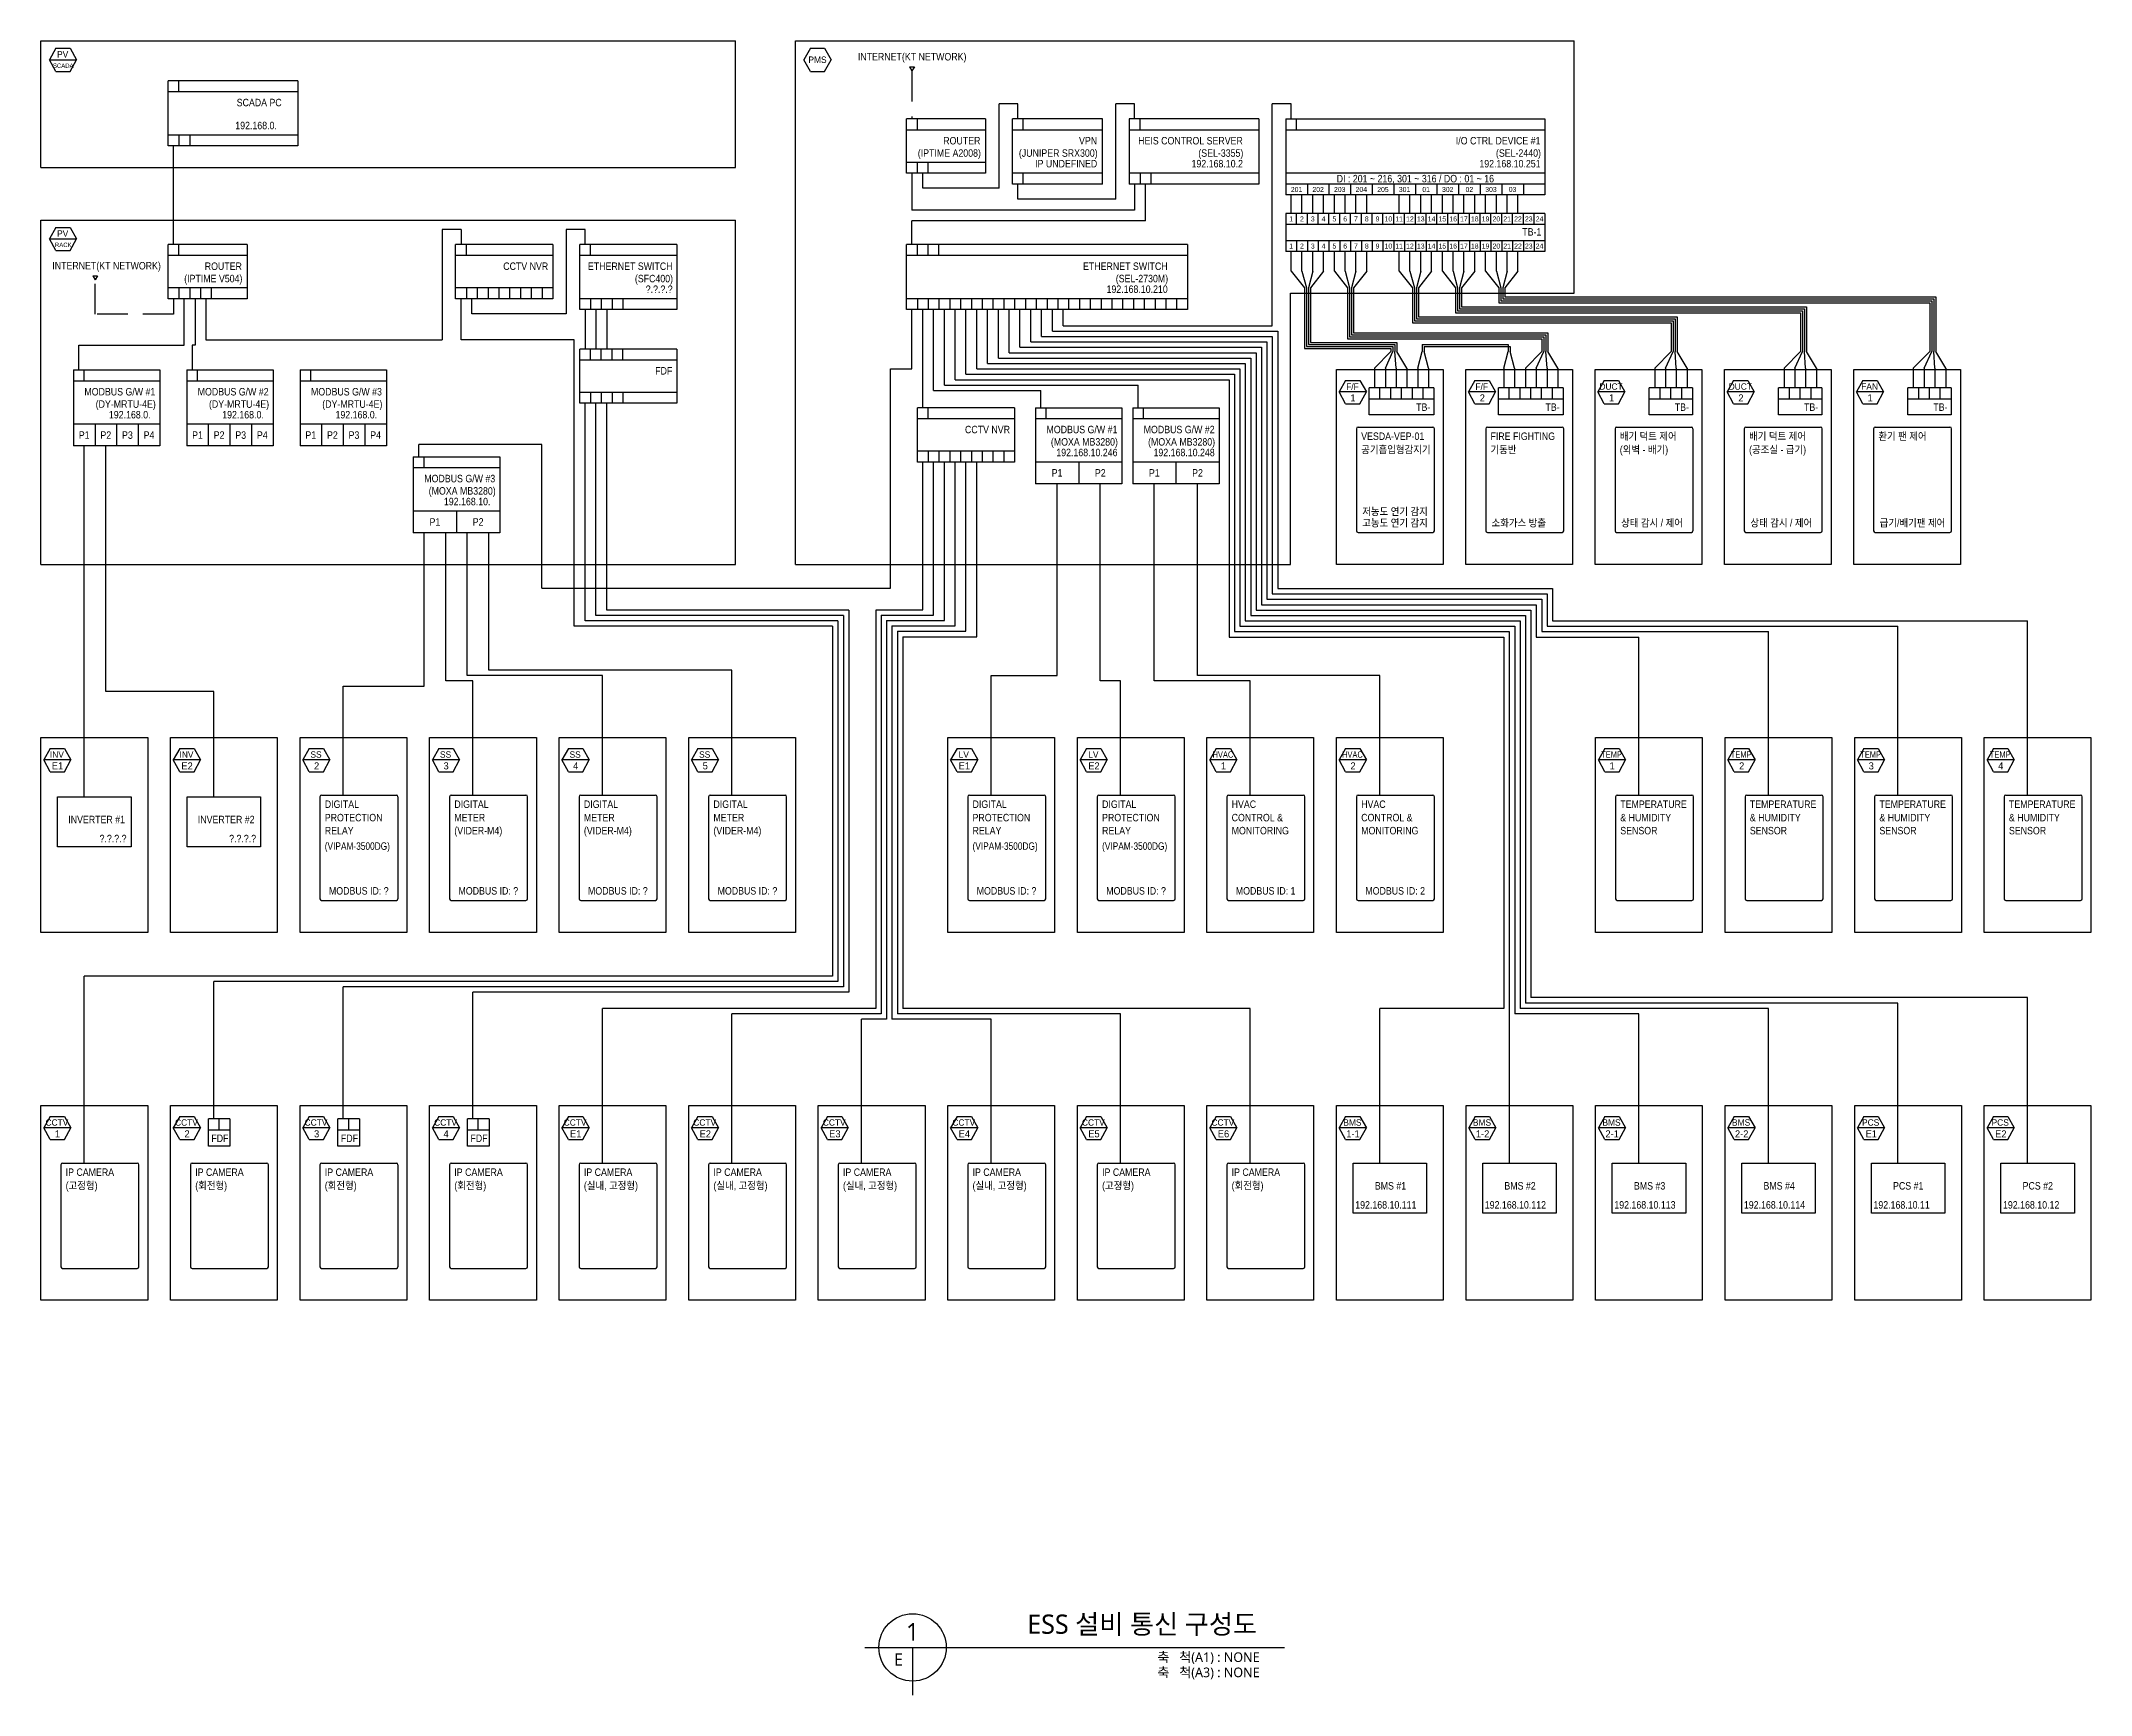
# Model space of a CAD drawing. Header units: millimetres. Extents: x 3366 to 510398, y 0 to 56757.
# Drawn here: x 3366 to 35344, y 1347 to 27153 of the extents above; entities that cross this region are included whole.
import ezdxf
from ezdxf.enums import TextEntityAlignment as Align

# ---------------------------------------------------------------- set-up
doc = ezdxf.new("R2010")
doc.units = ezdxf.units.MM
doc.linetypes.add('CE04', pattern=[15, 10, -2, 1, -2])
doc.linetypes.add('HIDDEN2', pattern=[4.7625, 3.175, -1.5875])
for name, color, linetype in [('ESYM', 4, 'Continuous'), ('SEL-735', 7, 'Continuous'), ('TEXT', 3, 'Continuous'), ('도면 TITLE', 4, 'Continuous'), ('지시선', 6, 'Continuous')]:
    doc.layers.add(name, color=color, linetype=linetype)
doc.styles.add('GHS', font='', dxfattribs={"width": 0.7})
doc.styles.add('MG', font='malgun.ttf')
doc.styles.get('GHS').set_extended_font_data('Gulim')

msp = doc.modelspace()

# ---------------------------------------------------------------- texts
at = {"linetype": 'CE04', "style": 'GHS'}
for s, height, p in [('PV', 100.05, (3704.1, 26944.7)), ('PMS', 100.05, (15479.1, 26861)), ('SCADA', 67.5, (3713.1, 26767.6)), ('RACK', 67.5, (3713.1, 23972.1)), ('PV', 100.05, (3704.1, 24149.2)), ('F/F', 100.05, (23823.6, 21761.6)), ('F/F', 100.05, (25840.5, 21761.6)), ('DUCT', 100.05, (27857.4, 21761.6)), ('DUCT', 100.05, (29874.2, 21761.6)), ('FAN', 100.05, (31891.1, 21761.6)), ('1', 111.2, (23832.6, 21584.6)), ('2', 111.2, (25849.5, 21584.6)), ('1', 111.2, (27866.3, 21584.6)), ('2', 111.2, (29883.2, 21584.6)), ('1', 111.2, (31900, 21584.6)), ('INV', 100.05, (3614.4, 16020.6)), ('INV', 100.05, (5635.3, 16020.6)), ('SS', 100.05, (7656.2, 16020.6)), ('SS', 100.05, (9677.2, 16020.6)), ('SS', 100.05, (11698.1, 16020.6)), ('SS', 100.05, (13719, 16020.6)), ('LV', 100.05, (17760.9, 16020.6)), ('LV', 100.05, (19781.8, 16020.6)), ('E1', 111.17, (3623.3, 15843.5)), ('E2', 111.17, (5644.3, 15843.5)), ('2', 111.2, (7665.2, 15843.5)), ('3', 111.2, (9686.1, 15843.5)), ('4', 111.2, (11707, 15843.5)), ('5', 111.2, (13728, 15843.5)), ('E1', 111.17, (17769.8, 15843.5)), ('E2', 111.17, (19790.7, 15843.5)), ('1', 111.2, (21811.7, 15843.5)), ('2', 111.2, (23832.6, 15843.5)), ('1', 111.2, (27874.4, 15843.5)), ('2', 111.2, (29895.4, 15843.5)), ('3', 111.2, (31916.3, 15843.5)), ('4', 111.2, (33937.2, 15843.5)), ('CCTV', 100.05, (3614.4, 10279.5)), ('CCTV', 100.05, (5635.3, 10279.5)), ('CCTV', 100.05, (7656.2, 10279.5)), ('CCTV', 100.05, (9677.2, 10279.5)), ('CCTV', 100.05, (11698.1, 10279.5)), ('CCTV', 100.05, (13719, 10279.5)), ('CCTV', 100.05, (15739.9, 10279.5)), ('CCTV', 100.05, (17760.9, 10279.5)), ('CCTV', 100.05, (19781.8, 10279.5)), ('CCTV', 100.05, (21802.7, 10279.5)), ('BMS', 100.05, (23823.6, 10279.5)), ('BMS', 100.05, (25844.6, 10279.5)), ('BMS', 100.05, (27865.5, 10279.5)), ('BMS', 100.05, (29886.4, 10279.5)), ('PCS', 100.05, (31907.4, 10279.5)), ('PCS', 100.05, (33928.3, 10279.5)), ('1', 111.2, (3623.3, 10102.4)), ('2', 111.2, (5644.3, 10102.4)), ('3', 111.2, (7665.2, 10102.4)), ('4', 111.2, (9686.1, 10102.4)), ('E1', 111.17, (11707, 10102.4)), ('E2', 111.17, (13728, 10102.4)), ('E3', 111.17, (15748.9, 10102.4)), ('E4', 111.17, (17769.8, 10102.4)), ('E5', 111.17, (19790.7, 10102.4)), ('E6', 111.17, (21811.7, 10102.4)), ('1-1', 111.17, (23832.6, 10102.4)), ('1-2', 111.17, (25853.5, 10102.4)), ('2-1', 111.17, (27874.4, 10102.4)), ('2-2', 111.17, (29895.4, 10102.4)), ('E1', 111.17, (31916.3, 10102.4)), ('E2', 111.17, (33937.2, 10102.4))]:
    msp.add_text(s, height=height, dxfattribs=at).set_placement(p, align=Align.MIDDLE)
at = {"linetype": 'CE04', "style": 'GHS', "width": 0.8}
for s, p in [('HVAC', (21802.7, 16020.6)), ('HVAC', (23823.6, 16020.6)), ('TEMP', (27865.5, 16020.6)), ('TEMP', (29886.4, 16020.6)), ('TEMP', (31907.4, 16020.6)), ('TEMP', (33928.3, 16020.6))]:
    msp.add_text(s, height=100.05, dxfattribs=at).set_placement(p, align=Align.MIDDLE)
at = {"layer": 'TEXT', "color": 2, "linetype": 'Continuous', "lineweight": -3, "style": 'GHS', "width": 0.9}
for p in [(16108.8, 26907.3), (3542.1, 23646.6)]:
    msp.add_text('INTERNET(KT NETWORK)', height=116.64, dxfattribs=at).set_placement(p, align=Align.MIDDLE_LEFT)
at = {"layer": 'TEXT', "color": 7, "linetype": 'Continuous', "lineweight": -3, "style": 'GHS', "width": 0.9}
for s, p in [('SCADA PC', (7120.5, 26192.3)), ('ROUTER', (18020.1, 25597.1)), ('VPN', (19841, 25597.1)), ('HEIS CONTROL SERVER', (22113.8, 25597.1)), ('I/O CTRL DEVICE #1', (26756.5, 25597.1)), ('(IPTIME A2008)', (18027.8, 25404.4)), ('(JUNIPER SRX300)', (19848.7, 25404.4)), ('(SEL-3355)', (22121.5, 25404.4)), ('(SEL-2440)', (26764.2, 25404.4)), ('TB-1', (26770.5, 24174.3)), ('ROUTER', (6500.1, 23638.9)), ('CCTV NVR', (11278.1, 23638.9)), ('ETHERNET SWITCH', (13217.6, 23638.9)), ('ETHERNET SWITCH', (20940.7, 23638.9)), ('(IPTIME V504)', (6507.8, 23446.2)), ('(SFC400)', (13225.3, 23446.2)), ('(SEL-2730M)', (20948.4, 23446.2)), ('FDF', (13213.9, 22007)), ('MODBUS G/W #1', (5149.3, 21680.7)), ('(DY-MRTU-4E)', (5157, 21488)), ('MODBUS G/W #2', (6916.6, 21680.7)), ('(DY-MRTU-4E)', (6924.3, 21488)), ('MODBUS G/W #3', (8683.9, 21680.7)), ('(DY-MRTU-4E)', (8691.6, 21488)), ('TB-', (25038.6, 21440.7)), ('TB-', (27055.4, 21440.7)), ('TB-', (29072.3, 21440.7)), ('TB-', (31089.1, 21440.7)), ('TB-', (33106, 21440.7)), ('CCTV NVR', (18481.5, 21091)), ('MODBUS G/W #1', (20157.1, 21091)), ('MODBUS G/W #2', (21673.4, 21091)), ('(MOXA MB3280)', (20164.8, 20898.3)), ('(MOXA MB3280)', (21681.1, 20898.3)), ('MODBUS G/W #3', (10451.3, 20325.9)), ('(MOXA MB3280)', (10459, 20133.3)), ('FDF', (6290.2, 10033.6)), ('FDF', (8311.2, 10033.6)), ('FDF', (10332.1, 10033.6))]:
    msp.add_text(s, height=116.64, dxfattribs=at).set_placement(p, align=Align.MIDDLE_RIGHT)
at = {"layer": 'TEXT', "linetype": 'Continuous', "lineweight": -3, "style": 'GHS', "width": 0.9}
for s, p in [('192.168.0.  ', (7122, 25833.9)), ('IP UNDEFINED', (19842.6, 25238.7)), ('192.168.10.2', (22115.3, 25238.7)), ('192.168.10.251', (26758, 25238.7)), ('?.?.?.?', (13219.1, 23280.5)), ('192.168.10.210', (20942.3, 23280.5)), ('192.168.0.  ', (5150.8, 21322.3)), ('192.168.0.  ', (6918.1, 21322.3)), ('192.168.0.  ', (8685.5, 21322.3)), ('192.168.10.246', (20158.6, 20732.6)), ('192.168.10.248', (21674.9, 20732.6)), ('192.168.10.  ', (10452.8, 19967.5)), ('?.?.?.?', (4700, 14709.4)), ('?.?.?.?', (6720.9, 14709.4))]:
    msp.add_text(s, height=116.64, dxfattribs=at).set_placement(p, align=Align.MIDDLE_RIGHT)
at = {"layer": 'TEXT', "color": 7, "linetype": 'Continuous', "lineweight": -3, "style": 'GHS', "width": 0.9}
for s, height, p in [('DI : 201 ~ 216, 301 ~ 316 / DO : 01 ~ 16', 116.64, (24804.9, 25005.3)), ('201', 77.76, (22951.6, 24836)), ('202', 77.76, (23288.5, 24836)), ('203', 77.76, (23625.5, 24836)), ('204', 77.76, (23962.5, 24836)), ('205', 77.76, (24299.4, 24836)), ('301', 77.76, (24636.4, 24836)), ('01', 77.76, (24973.3, 24836)), ('302', 77.76, (25310.3, 24836)), ('02', 77.76, (25647.3, 24836)), ('303', 77.76, (25984.2, 24836)), ('03', 77.76, (26321.2, 24836)), ('1', 77.8, (22867.3, 24376.4)), ('2', 77.8, (23035.8, 24376.4)), ('3', 77.8, (23204.3, 24376.4)), ('4', 77.8, (23372.8, 24376.4)), ('5', 77.8, (23541.3, 24376.4)), ('6', 77.8, (23709.7, 24376.4)), ('7', 77.8, (23878.2, 24376.4)), ('8', 77.8, (24046.7, 24376.4)), ('9', 77.8, (24215.2, 24376.4)), ('10', 77.76, (24383.7, 24376.4)), ('11', 77.76, (24552.1, 24376.4)), ('12', 77.76, (24720.6, 24376.4)), ('13', 77.76, (24889.1, 24376.4)), ('14', 77.76, (25057.6, 24376.4)), ('15', 77.76, (25226.1, 24376.4)), ('16', 77.76, (25394.5, 24376.4)), ('17', 77.76, (25563, 24376.4)), ('18', 77.76, (25731.5, 24376.4)), ('19', 77.76, (25900, 24376.4)), ('20', 77.76, (26068.5, 24376.4)), ('21', 77.76, (26236.9, 24376.4)), ('22', 77.76, (26405.4, 24376.4)), ('23', 77.76, (26573.9, 24376.4)), ('24', 77.76, (26742.4, 24376.4)), ('1', 77.8, (22867.3, 23953.1)), ('2', 77.8, (23035.8, 23953.1)), ('3', 77.8, (23204.3, 23953.1)), ('4', 77.8, (23372.8, 23953.1)), ('5', 77.8, (23541.3, 23953.1)), ('6', 77.8, (23709.7, 23953.1)), ('7', 77.8, (23878.2, 23953.1)), ('8', 77.8, (24046.7, 23953.1)), ('9', 77.8, (24215.2, 23953.1)), ('10', 77.76, (24383.7, 23953.1)), ('11', 77.76, (24552.1, 23953.1)), ('12', 77.76, (24720.6, 23953.1)), ('13', 77.76, (24889.1, 23953.1)), ('14', 77.76, (25057.6, 23953.1)), ('15', 77.76, (25226.1, 23953.1)), ('16', 77.76, (25394.5, 23953.1)), ('17', 77.76, (25563, 23953.1)), ('18', 77.76, (25731.5, 23953.1)), ('19', 77.76, (25900, 23953.1)), ('20', 77.76, (26068.5, 23953.1)), ('21', 77.76, (26236.9, 23953.1)), ('22', 77.76, (26405.4, 23953.1)), ('23', 77.76, (26573.9, 23953.1)), ('24', 77.76, (26742.4, 23953.1)), ('P1', 116.64, (4040, 21004.3)), ('P2', 116.64, (4377, 21004.3)), ('P3', 116.64, (4714, 21004.3)), ('P4', 116.64, (5050.9, 21004.3)), ('P1', 116.64, (5807.4, 21004.3)), ('P2', 116.64, (6144.3, 21004.3)), ('P3', 116.64, (6481.3, 21004.3)), ('P4', 116.64, (6818.3, 21004.3)), ('P1', 116.64, (7574.7, 21004.3)), ('P2', 116.64, (7911.7, 21004.3)), ('P3', 116.64, (8248.6, 21004.3)), ('P4', 116.64, (8585.6, 21004.3)), ('P1', 116.64, (19216.3, 20414.6)), ('P2', 116.64, (19890.3, 20414.6)), ('P1', 116.64, (20732.7, 20414.6)), ('P2', 116.64, (21406.6, 20414.6)), ('P1', 116.64, (9510.5, 19649.5)), ('P2', 116.64, (10184.5, 19649.5))]:
    msp.add_text(s, height=height, dxfattribs=at).set_placement(p, align=Align.MIDDLE_CENTER)
at = {"layer": 'TEXT', "color": 7, "linetype": 'Continuous', "lineweight": -3, "style": 'GHS'}
for s, width, p in [('VESDA-VEP-01', 0.9, (23960.1, 20986.7)), ('공기흡입형감지기', 0.9, (23960.1, 20777.5)), ('기동반', 0.9, (25976.9, 20777.5)), ('FIRE FIGHTING', 0.9, (25976.9, 20986.7)), ('(외벽 - 배기)', 0.9, (27993.8, 20777.5)), ('배기 덕트 제어', 0.9, (27993.8, 20986.7)), ('(공조실 - 급기)', 0.9, (30010.7, 20777.5)), ('배기 덕트 제어', 0.9, (30010.7, 20986.7)), ('환기 팬 제어', 0.9, (32027.5, 20986.7)), ('INVERTER #1', 0.9, (3791.4, 15006.6)), ('INVERTER #2', 0.9, (5812.3, 15006.6)), ('DIGITAL', 0.9, (7792.7, 15245.6)), ('PROTECTION', 0.9, (7792.7, 15036.4)), ('DIGITAL', 0.9, (9813.6, 15245.6)), ('METER', 0.9, (9813.6, 15036.4)), ('DIGITAL', 0.9, (11834.5, 15245.6)), ('METER', 0.9, (11834.5, 15036.4)), ('DIGITAL', 0.9, (13855.4, 15245.6)), ('METER', 0.9, (13855.4, 15036.4)), ('DIGITAL', 0.9, (17897.3, 15245.6)), ('PROTECTION', 0.9, (17897.3, 15036.4)), ('DIGITAL', 0.9, (19918.2, 15245.6)), ('PROTECTION', 0.9, (19918.2, 15036.4)), ('CONTROL &', 0.9, (21939.1, 15036.4)), ('HVAC', 0.9, (21939.1, 15245.6)), ('CONTROL &', 0.9, (23960.1, 15036.4)), ('HVAC', 0.9, (23960.1, 15245.6)), ('TEMPERATURE', 0.9, (28001.9, 15245.6)), ('& HUMIDITY', 0.9, (28001.9, 15036.4)), ('TEMPERATURE', 0.9, (30022.8, 15245.6)), ('& HUMIDITY', 0.9, (30022.8, 15036.4)), ('TEMPERATURE', 0.9, (32043.8, 15245.6)), ('& HUMIDITY', 0.9, (32043.8, 15036.4)), ('TEMPERATURE', 0.9, (34064.7, 15245.6)), ('& HUMIDITY', 0.9, (34064.7, 15036.4)), ('RELAY', 0.9, (7792.7, 14833.1)), ('(VIDER-M4)', 0.9, (9813.6, 14833.1)), ('(VIDER-M4)', 0.9, (11834.5, 14833.1)), ('(VIDER-M4)', 0.9, (13855.4, 14833.1)), ('RELAY', 0.9, (17897.3, 14833.1)), ('RELAY', 0.9, (19918.2, 14833.1)), ('MONITORING', 0.9, (21939.1, 14833.1)), ('MONITORING', 0.9, (23960.1, 14833.1)), ('SENSOR', 0.9, (28001.9, 14833.1)), ('SENSOR', 0.9, (30022.8, 14833.1)), ('SENSOR', 0.9, (32043.8, 14833.1)), ('SENSOR', 0.9, (34064.7, 14833.1)), ('(VIPAM-3500DG)', 0.85, (7792.7, 14591.8)), ('(VIPAM-3500DG)', 0.85, (17897.3, 14591.8)), ('(VIPAM-3500DG)', 0.85, (19918.2, 14591.8)), ('(고정형)', 0.9, (3750.8, 9295.4)), ('IP CAMERA', 0.9, (3750.8, 9504.5)), ('(회전형)', 0.9, (5771.7, 9295.4)), ('IP CAMERA', 0.9, (5771.7, 9504.5)), ('(회전형)', 0.9, (7792.7, 9295.4)), ('IP CAMERA', 0.9, (7792.7, 9504.5)), ('(회전형)', 0.9, (9813.6, 9295.4)), ('IP CAMERA', 0.9, (9813.6, 9504.5)), ('(실내, 고정형)', 0.9, (11834.5, 9295.4)), ('IP CAMERA', 0.9, (11834.5, 9504.5)), ('(실내, 고정형)', 0.9, (13855.4, 9295.4)), ('IP CAMERA', 0.9, (13855.4, 9504.5)), ('(실내, 고정형)', 0.9, (15876.4, 9295.4)), ('IP CAMERA', 0.9, (15876.4, 9504.5)), ('(실내, 고정형)', 0.9, (17897.3, 9295.4)), ('IP CAMERA', 0.9, (17897.3, 9504.5)), ('(고졍형)', 0.9, (19918.2, 9295.4)), ('IP CAMERA', 0.9, (19918.2, 9504.5)), ('(회전형)', 0.9, (21939.1, 9295.4)), ('IP CAMERA', 0.9, (21939.1, 9504.5)), ('BMS #1', 0.9, (24172.9, 9291.2)), ('BMS #2', 0.9, (26193.8, 9291.2)), ('BMS #3', 0.9, (28214.7, 9291.2)), ('BMS #4', 0.9, (30235.6, 9291.2)), ('PCS #1', 0.9, (32256.6, 9291.2)), ('PCS #2', 0.9, (34277.5, 9291.2))]:
    msp.add_text(s, height=116.64, dxfattribs=dict(at, width=width)).set_placement(p, align=Align.MIDDLE_LEFT)
at = {"layer": 'TEXT', "linetype": 'Continuous', "lineweight": -3, "style": 'GHS', "width": 0.9}
for s, p in [('저농도 연기 감지', (23976.7, 19812.1)), ('고농도 연기 감지', (23976.7, 19634.6)), ('소화가스 방출', (25993.6, 19634.6)), ('상태 감시 / 제어', (28014.5, 19634.6)), ('상태 감시 / 제어', (30031.3, 19634.6)), ('급기/배기팬 제어', (32048.2, 19634.6)), ('MODBUS ID: ?', (7857.6, 13893.5)), ('MODBUS ID: ?', (9878.5, 13893.5)), ('MODBUS ID: ?', (11899.4, 13893.5)), ('MODBUS ID: ?', (13920.4, 13893.5)), ('MODBUS ID: ?', (17962.2, 13893.5)), ('MODBUS ID: ?', (19983.1, 13893.5)), ('MODBUS ID: 1', (22004.1, 13893.5)), ('MODBUS ID: 2', (24025, 13893.5)), ('192.168.10.111', (23867.2, 8994)), ('192.168.10.112', (25888.1, 8994)), ('192.168.10.113', (27909, 8994)), ('192.168.10.114', (29929.9, 8994)), ('192.168.10.11', (31950.9, 8994)), ('192.168.10.12', (33971.8, 8994))]:
    msp.add_text(s, height=116.64, dxfattribs=at).set_placement(p, align=Align.MIDDLE_LEFT)
at = {"layer": '도면 TITLE', "style": 'MG'}
msp.add_text('ESS 설비 통신 구성도', height=300, dxfattribs=at).set_placement((18750.3, 2452.7), align=Align.MIDDLE_LEFT)
for s, height, p in [('1', 272.2, (16961.7, 2332.2)), ('E', 194.4, (16742.9, 1901.2))]:
    msp.add_text(s, height=height, dxfattribs=at).set_placement(p, align=Align.MIDDLE)
for s, p in [('축   척(A1) : NONE', (22375.1, 1937.8)), ('축   척(A3) : NONE', (22375.1, 1700.4))]:
    msp.add_text(s, height=150, dxfattribs=at).set_placement(p, align=Align.MIDDLE_RIGHT)

# ---------------------------------------------------------------- blocks, each defined once
blk = doc.blocks.new('DIGITAL LAYOUT')
at = {"layer": 'SEL-735', "color": 8, "linetype": 'Continuous', "lineweight": -3}
for p, q in [((9070707, -3285225), (9070707, -3293180)), ((9070835, -3285096), (9076659, -3285096)), ((9076788, -3293180), (9076788, -3285225)), ((9070835, -3293308), (9076659, -3293308))]:
    blk.add_line(p, q, dxfattribs=at)
for centre, start, end in [((9070835, -3285225), 90, 180), ((9076659, -3285225), 0, 90), ((9070835, -3293180), 180, 270), ((9076659, -3293180), 270, 0)]:
    blk.add_arc(centre, 128, start, end, dxfattribs=at)
blk = doc.blocks.new('COMP')
at = {"color": 8, "linetype": 'Continuous'}
blk.add_lwpolyline([(0, 2816), (1541, 2816), (1541, 0), (0, 0)], close=True, dxfattribs=at)
at = {"layer": 'ESYM', "color": 1}
for p, q in [((132, 2657), (40, 2491)), ((132, 2321), (40, 2491)), ((431, 2491), (40, 2491)), ((132, 2657), (339, 2657)), ((339, 2657), (431, 2491)), ((339, 2321), (431, 2491)), ((132, 2321), (339, 2321))]:
    blk.add_line(p, q, dxfattribs=at)

# ---------------------------------------------------------------- linework, layer by layer
at = {"color": 8, "linetype": 'Continuous'}
for p, q in [((3365.9, 25181.3), (3365.9, 27152.6)), ((3365.9, 27152.6), (14197.7, 27152.6)), ((14197.7, 25181.3), (14197.7, 27152.6)), ((15135.2, 27152.6), (27280.5, 27152.6)), ((15135.2, 18987.3), (15135.2, 27152.6)), ((27280.5, 23217), (27280.5, 27152.6)), ((3365.9, 25181.3), (14197.7, 25181.3)), ((3365.9, 24357.2), (14197.7, 24357.2)), ((3365.9, 18987.3), (3365.9, 24357.2)), ((14197.7, 18987.3), (14197.7, 24357.2)), ((22858.5, 18987.3), (22858.5, 23217)), ((22858.5, 23217), (27280.5, 23217)), ((3365.9, 18987.3), (14197.7, 18987.3)), ((15135.2, 18987.3), (22858.5, 18987.3))]:
    msp.add_line(p, q, dxfattribs=at)
at = {"color": 2}
for p, q in [((16915.4, 26751.3), (16990.2, 26751.3)), ((16915.4, 26751.3), (16952.8, 26686.9)), ((16990.2, 26751.3), (16952.8, 26686.9)), ((4174.6, 23490.6), (4249.4, 23490.6)), ((4174.6, 23490.6), (4212, 23426.2)), ((4249.4, 23490.6), (4212, 23426.2)), ((5432.8, 23131.8), (5432.8, 22888.5))]:
    msp.add_line(p, q, dxfattribs=at)
at = {"color": 2, "linetype": 'HIDDEN2', "ltscale": 150}
for p, q in [((16952.8, 26686.9), (16952.8, 25936.3)), ((4212, 22888.5), (4212, 23426.2)), ((5432.8, 22888.5), (4212, 22888.5))]:
    msp.add_line(p, q, dxfattribs=at)
for p, q in [((5348.5, 25515.9), (5348.5, 26531.9)), ((7370.3, 26531.9), (5348.5, 26531.9)), ((5517, 26362.6), (5517, 26531.9)), ((7370.3, 26531.9), (7370.3, 25515.9)), ((16868.6, 25090), (16868.6, 25936.8)), ((18101.5, 25936.8), (16868.6, 25936.8)), ((17037, 25767.4), (17037, 25936.8)), ((18101.5, 25936.8), (18101.5, 25090)), ((18521, 24920.7), (18521, 25936.8)), ((19922.3, 25936.8), (18521, 25936.8)), ((18689.4, 25767.4), (18689.4, 25936.8)), ((19922.3, 24920.7), (19922.3, 25936.8)), ((20341.8, 25936.8), (20341.8, 24920.7)), ((22363.6, 25936.8), (20341.8, 25936.8)), ((20510.3, 25767.4), (20510.3, 25936.8)), ((22363.6, 25936.8), (22363.6, 24920.7)), ((22783.1, 25936.8), (22783.1, 24751.3)), ((22783.1, 25936.8), (26826.6, 25936.8)), ((22951.6, 25767.4), (22951.6, 25936.8)), ((26826.6, 25936.8), (26826.6, 24751.3)), ((5517, 25685.2), (5517, 25515.9)), ((5685.5, 25685.2), (5685.5, 25515.9)), ((22783.1, 25767.4), (26826.6, 25767.4)), ((7370.3, 25515.9), (5348.5, 25515.9)), ((18101.5, 25090), (16868.6, 25090)), ((17037, 25090), (17037, 25259.4)), ((17205.5, 25090), (17205.5, 25259.4)), ((18689.4, 24920.7), (18689.4, 25090)), ((20510.3, 25090), (20510.3, 24920.7)), ((20678.8, 25090), (20678.8, 24920.7)), ((26826.6, 25090), (22783.1, 25090)), ((19922.3, 24920.7), (18521, 24920.7)), ((22363.6, 24920.7), (20341.8, 24920.7)), ((26826.6, 24920.7), (22783.1, 24920.7)), ((26826.6, 24751.3), (22783.1, 24751.3)), ((23120.1, 24920.7), (23120.1, 24751.3)), ((23457, 24920.7), (23457, 24751.3)), ((23794, 24920.7), (23794, 24751.3)), ((24130.9, 24920.7), (24130.9, 24751.3)), ((24467.9, 24920.7), (24467.9, 24751.3)), ((24804.9, 24920.7), (24804.9, 24751.3)), ((25141.8, 24920.7), (25141.8, 24751.3)), ((25478.8, 24920.7), (25478.8, 24751.3)), ((25815.7, 24920.7), (25815.7, 24751.3)), ((26152.7, 24920.7), (26152.7, 24751.3)), ((26489.7, 24920.7), (26489.7, 24751.3)), ((22783.1, 24461.1), (22783.1, 23868.4)), ((26826.6, 24461.1), (22783.1, 24461.1)), ((22951.6, 24291.8), (22951.6, 24461.1)), ((23120.1, 24291.8), (23120.1, 24461.1)), ((23288.5, 24291.8), (23288.5, 24461.1)), ((23457, 24291.8), (23457, 24461.1)), ((23625.5, 24291.8), (23625.5, 24461.1)), ((23794, 24291.8), (23794, 24461.1)), ((23962.5, 24291.8), (23962.5, 24461.1)), ((24130.9, 24291.8), (24130.9, 24461.1)), ((24299.4, 24291.8), (24299.4, 24461.1)), ((24467.9, 24291.8), (24467.9, 24461.1)), ((24636.4, 24291.8), (24636.4, 24461.1)), ((24804.9, 24291.8), (24804.9, 24461.1)), ((24973.3, 24291.8), (24973.3, 24461.1)), ((25141.8, 24291.8), (25141.8, 24461.1)), ((25310.3, 24291.8), (25310.3, 24461.1)), ((25478.8, 24291.8), (25478.8, 24461.1)), ((25647.3, 24291.8), (25647.3, 24461.1)), ((25815.7, 24291.8), (25815.7, 24461.1)), ((25984.2, 24291.8), (25984.2, 24461.1)), ((26152.7, 24291.8), (26152.7, 24461.1)), ((26321.2, 24291.8), (26321.2, 24461.1)), ((26489.7, 24291.8), (26489.7, 24461.1)), ((26658.1, 24291.8), (26658.1, 24461.1)), ((26826.6, 24461.1), (26826.6, 23868.4)), ((22951.6, 24037.8), (22951.6, 23868.4)), ((23120.1, 24037.8), (23120.1, 23868.4)), ((23288.5, 24037.8), (23288.5, 23868.4)), ((23457, 24037.8), (23457, 23868.4)), ((23625.5, 24037.8), (23625.5, 23868.4)), ((23794, 24037.8), (23794, 23868.4)), ((23962.5, 24037.8), (23962.5, 23868.4)), ((24130.9, 24037.8), (24130.9, 23868.4)), ((24299.4, 24037.8), (24299.4, 23868.4)), ((24467.9, 24037.8), (24467.9, 23868.4)), ((24636.4, 24037.8), (24636.4, 23868.4)), ((24804.9, 24037.8), (24804.9, 23868.4)), ((24973.3, 24037.8), (24973.3, 23868.4)), ((25141.8, 24037.8), (25141.8, 23868.4)), ((25310.3, 24037.8), (25310.3, 23868.4)), ((25478.8, 24037.8), (25478.8, 23868.4)), ((25647.3, 24037.8), (25647.3, 23868.4)), ((25815.7, 24037.8), (25815.7, 23868.4)), ((25984.2, 24037.8), (25984.2, 23868.4)), ((26152.7, 24037.8), (26152.7, 23868.4)), ((26321.2, 24037.8), (26321.2, 23868.4)), ((26489.7, 24037.8), (26489.7, 23868.4)), ((26658.1, 24037.8), (26658.1, 23868.4)), ((5348.5, 23131.8), (5348.5, 23978.6)), ((6581.4, 23978.6), (5348.5, 23978.6)), ((5517, 23809.2), (5517, 23978.6)), ((6581.4, 23978.6), (6581.4, 23131.8)), ((9833.7, 23131.8), (9833.7, 23978.6)), ((11350, 23978.6), (9833.7, 23978.6)), ((10002.2, 23809.2), (10002.2, 23978.6)), ((11350, 23978.6), (11350, 23131.8)), ((11769.5, 22962.5), (11769.5, 23978.6)), ((13285.8, 23978.6), (11769.5, 23978.6)), ((11938, 23809.2), (11938, 23978.6)), ((13285.8, 23978.6), (13285.8, 22962.5)), ((16868.6, 22962.5), (16868.6, 23978.6)), ((21249, 23978.6), (16868.6, 23978.6)), ((16868.6, 23809.2), (21249, 23809.2)), ((17037, 23809.2), (17037, 23978.6)), ((17205.5, 23809.2), (17205.5, 23978.6)), ((17374, 23809.2), (17374, 23978.6)), ((21249, 23978.6), (21249, 22962.5)), ((26826.6, 23868.4), (22783.1, 23868.4)), ((6581.4, 23131.8), (5348.5, 23131.8)), ((5517, 23301.2), (5517, 23131.8)), ((5685.5, 23301.2), (5685.5, 23131.8)), ((5854, 23301.2), (5854, 23131.8)), ((6022.5, 23301.2), (6022.5, 23131.8)), ((11350, 23131.8), (9833.7, 23131.8)), ((10002.2, 23301.2), (10002.2, 23131.8)), ((10170.7, 23301.2), (10170.7, 23131.8)), ((10339.2, 23301.2), (10339.2, 23131.8)), ((10507.6, 23301.2), (10507.6, 23131.8)), ((10676.1, 23301.2), (10676.1, 23131.8)), ((10844.6, 23301.2), (10844.6, 23131.8)), ((11013.1, 23301.2), (11013.1, 23131.8)), ((11181.6, 23301.2), (11181.6, 23131.8)), ((11938, 23131.8), (11938, 22962.5)), ((12106.5, 23131.8), (12106.5, 22962.5)), ((12275, 23131.8), (12275, 22962.5)), ((12443.4, 23131.8), (12443.4, 22962.5)), ((21249, 23131.8), (16868.6, 23131.8)), ((17037, 23131.8), (17037, 22962.5)), ((17205.5, 23131.8), (17205.5, 22962.5)), ((17374, 23131.8), (17374, 22962.5)), ((17542.5, 23131.8), (17542.5, 22962.5)), ((17711, 23131.8), (17711, 22962.5)), ((17879.4, 23131.8), (17879.4, 22962.5)), ((18047.9, 23131.8), (18047.9, 22962.5)), ((18216.4, 23131.8), (18216.4, 22962.5)), ((18384.9, 23131.8), (18384.9, 22962.5)), ((18553.4, 23131.8), (18553.4, 22962.5)), ((18721.8, 23131.8), (18721.8, 22962.5)), ((18890.3, 23131.8), (18890.3, 22962.5)), ((19058.8, 23131.8), (19058.8, 22962.5)), ((19227.3, 23131.8), (19227.3, 22962.5)), ((19395.8, 23131.8), (19395.8, 22962.5)), ((19564.2, 23131.8), (19564.2, 22962.5)), ((19732.7, 23131.8), (19732.7, 22962.5)), ((19901.2, 23131.8), (19901.2, 22962.5)), ((20069.7, 23131.8), (20069.7, 22962.5)), ((20238.2, 23131.8), (20238.2, 22962.5)), ((20406.6, 23131.8), (20406.6, 22962.5)), ((20575.1, 23131.8), (20575.1, 22962.5)), ((20743.6, 23131.8), (20743.6, 22962.5)), ((20912.1, 23131.8), (20912.1, 22962.5)), ((21080.6, 23131.8), (21080.6, 22962.5)), ((13285.8, 22962.5), (11769.5, 22962.5)), ((21249, 22962.5), (16868.6, 22962.5)), ((11769.5, 21499.9), (11769.5, 22346.7)), ((13285.8, 22346.7), (11769.5, 22346.7)), ((11938, 22177.3), (11938, 22346.7)), ((12106.5, 22177.3), (12106.5, 22346.7)), ((12275, 22177.3), (12275, 22346.7)), ((12443.4, 22177.3), (12443.4, 22346.7)), ((13285.8, 22346.7), (13285.8, 21499.9)), ((3871.6, 22020.4), (3871.6, 20835)), ((3871.6, 22020.4), (5219.4, 22020.4)), ((3871.6, 21851), (5219.4, 21851)), ((4040, 21851), (4040, 22020.4)), ((5219.4, 22020.4), (5219.4, 20835)), ((5638.9, 22020.4), (5638.9, 20835)), ((5638.9, 22020.4), (6986.7, 22020.4)), ((5638.9, 21851), (6986.7, 21851)), ((5807.4, 21851), (5807.4, 22020.4)), ((6986.7, 22020.4), (6986.7, 20835)), ((7406.2, 22020.4), (7406.2, 20835)), ((7406.2, 22020.4), (8754.1, 22020.4)), ((7406.2, 21851), (8754.1, 21851)), ((7574.7, 21851), (7574.7, 22020.4)), ((8754.1, 22020.4), (8754.1, 20835)), ((13285.8, 21499.9), (11769.5, 21499.9)), ((11938, 21669.3), (11938, 21499.9)), ((12106.5, 21669.3), (12106.5, 21499.9)), ((12275, 21669.3), (12275, 21499.9)), ((12443.4, 21669.3), (12443.4, 21499.9)), ((17037, 20584), (17037, 21430.7)), ((18553.4, 21430.7), (17037, 21430.7)), ((17205.5, 21261.3), (17205.5, 21430.7)), ((18553.4, 21430.7), (18553.4, 20584)), ((18879.4, 21430.7), (18879.4, 20245.3)), ((18879.4, 21430.7), (20227.2, 21430.7)), ((19047.9, 21261.3), (19047.9, 21430.7)), ((20227.2, 21430.7), (20227.2, 20245.3)), ((20395.7, 21430.7), (20395.7, 20245.3)), ((20395.7, 21430.7), (21743.5, 21430.7)), ((20564.2, 21261.3), (20564.2, 21430.7)), ((21743.5, 21430.7), (21743.5, 20245.3)), ((25094.7, 21741.4), (24083.8, 21741.4)), ((24252.3, 21572.1), (24252.3, 21741.4)), ((24420.8, 21572.1), (24420.8, 21741.4)), ((24589.3, 21572.1), (24589.3, 21741.4)), ((24757.8, 21572.1), (24757.8, 21741.4)), ((24926.2, 21572.1), (24926.2, 21741.4)), ((27111.6, 21741.4), (26100.7, 21741.4)), ((26269.2, 21572.1), (26269.2, 21741.4)), ((26437.7, 21572.1), (26437.7, 21741.4)), ((26606.1, 21572.1), (26606.1, 21741.4)), ((26774.6, 21572.1), (26774.6, 21741.4)), ((26943.1, 21572.1), (26943.1, 21741.4)), ((29128.4, 21741.4), (28454.5, 21741.4)), ((28623, 21572.1), (28623, 21741.4)), ((28791.5, 21572.1), (28791.5, 21741.4)), ((28960, 21572.1), (28960, 21741.4)), ((31145.3, 21741.4), (30471.4, 21741.4)), ((30639.9, 21572.1), (30639.9, 21741.4)), ((30808.3, 21572.1), (30808.3, 21741.4)), ((30976.8, 21572.1), (30976.8, 21741.4)), ((33162.2, 21741.4), (32488.2, 21741.4)), ((32656.7, 21572.1), (32656.7, 21741.4)), ((32825.2, 21572.1), (32825.2, 21741.4)), ((32993.7, 21572.1), (32993.7, 21741.4)), ((5219.4, 21173.6), (3871.6, 21173.6)), ((4208.5, 21173.6), (4208.5, 20835)), ((4545.5, 21173.6), (4545.5, 20835)), ((4882.4, 21173.6), (4882.4, 20835)), ((6986.7, 21173.6), (5638.9, 21173.6)), ((5975.9, 21173.6), (5975.9, 20835)), ((6312.8, 21173.6), (6312.8, 20835)), ((6649.8, 21173.6), (6649.8, 20835)), ((8754.1, 21173.6), (7406.2, 21173.6)), ((7743.2, 21173.6), (7743.2, 20835)), ((8080.2, 21173.6), (8080.2, 20835)), ((8417.1, 21173.6), (8417.1, 20835)), ((18879.4, 21261.3), (20227.2, 21261.3)), ((20395.7, 21261.3), (21743.5, 21261.3)), ((5219.4, 20835), (3871.6, 20835)), ((4040, 15362), (4040, 20835)), ((4377, 17001.2), (4377, 20835)), ((6986.7, 20835), (5638.9, 20835)), ((8754.1, 20835), (7406.2, 20835)), ((9173.6, 20665.6), (9173.6, 19480.2)), ((9173.6, 20665.6), (10521.4, 20665.6)), ((9173.6, 20496.3), (10521.4, 20496.3)), ((9342.1, 20496.3), (9342.1, 20665.6)), ((10521.4, 20665.6), (10521.4, 19480.2)), ((18553.4, 20584), (17037, 20584)), ((17205.5, 20753.3), (17205.5, 20584)), ((17374, 20753.3), (17374, 20584)), ((17542.5, 20753.3), (17542.5, 20584)), ((17711, 20753.3), (17711, 20584)), ((17879.4, 20753.3), (17879.4, 20584)), ((18047.9, 20753.3), (18047.9, 20584)), ((18216.4, 20753.3), (18216.4, 20584)), ((18384.9, 20753.3), (18384.9, 20584)), ((20227.2, 20584), (18879.4, 20584)), ((19553.3, 20584), (19553.3, 20245.3)), ((21743.5, 20584), (20395.7, 20584)), ((21069.6, 20584), (21069.6, 20245.3)), ((20227.2, 20245.3), (18879.4, 20245.3)), ((21743.5, 20245.3), (20395.7, 20245.3)), ((20732.7, 17169.7), (20732.7, 20245.3)), ((21406.6, 17253.9), (21406.6, 20245.3)), ((10521.4, 19818.9), (9173.6, 19818.9)), ((9847.5, 19818.9), (9847.5, 19480.2)), ((10521.4, 19480.2), (9173.6, 19480.2)), ((9342.1, 17085.4), (9342.1, 19480.2)), ((9679, 17169.7), (9679, 19480.2)), ((10016, 17253.9), (10016, 19480.2)), ((10352.9, 17338.1), (10352.9, 19480.2)), ((6061, 17001.2), (4377, 17001.2)), ((6061, 15362), (6061, 17001.2)), ((22228.4, 17169.7), (20732.7, 17169.7)), ((24249.3, 17253.9), (21406.6, 17253.9)), ((22228.4, 15387.7), (22228.4, 17169.7)), ((24249.3, 15387.7), (24249.3, 17253.9)), ((6313.7, 10334.2), (5976.7, 10334.2)), ((6145.2, 10164.9), (6145.2, 10334.2)), ((8334.6, 10334.2), (7997.7, 10334.2)), ((8166.1, 10164.9), (8166.1, 10334.2)), ((10355.5, 10334.2), (10018.6, 10334.2)), ((10187.1, 10164.9), (10187.1, 10334.2))]:
    msp.add_line(p, q)
at = {"color": 3}
for p, q in [((18605.2, 26172.3), (18311.2, 26172.3)), ((18311.2, 24854.5), (18311.2, 26172.3)), ((18605.2, 25936.8), (18605.2, 26172.3)), ((20426.1, 26172.3), (20132.1, 26172.3)), ((20132.1, 24685.2), (20132.1, 26172.3)), ((20426.1, 25936.8), (20426.1, 26172.3)), ((22867.3, 26172.3), (22573.3, 26172.3)), ((22573.3, 22710.3), (22573.3, 26172.3)), ((22867.3, 25936.8), (22867.3, 26172.3)), ((5432.8, 23978.6), (5432.8, 25515.9)), ((17121.3, 24854.5), (17121.3, 25090)), ((18311.2, 24854.5), (17121.3, 24854.5)), ((18605.2, 24685.1), (18605.2, 24920.7)), ((20132.1, 24685.2), (18605.2, 24685.1)), ((20594.6, 24346.5), (20594.6, 24920.7)), ((20594.6, 24346.5), (16952.8, 24346.5)), ((16952.8, 23978.6), (16952.8, 24346.5)), ((9918, 24214.1), (9624, 24214.1)), ((9624, 24214.1), (9624, 22491.4)), ((9918, 24214.1), (9918, 23978.6)), ((11853.8, 24214.1), (11559.8, 24214.1)), ((11559.8, 24214.1), (11559.8, 22896.3)), ((11853.8, 23978.6), (11853.8, 24214.1)), ((5601.3, 22407.2), (5601.3, 23131.8)), ((5769.7, 23131.8), (5769.7, 22407.2)), ((5938.2, 23131.8), (5938.2, 22491.4)), ((9918, 22491.4), (9918, 23131.8)), ((10086.4, 22896.3), (10086.4, 23131.8)), ((11559.8, 22896.3), (10086.4, 22896.3)), ((16952.8, 22036.3), (16952.8, 22962.5)), ((17121.3, 21430.7), (17121.3, 22962.5)), ((17289.8, 21699.4), (17289.8, 22962.5)), ((17458.2, 21783.6), (17458.2, 22962.5)), ((17626.7, 21867.9), (17626.7, 22962.5)), ((17795.2, 21952.1), (17795.2, 22962.5)), ((17963.7, 22036.3), (17963.7, 22962.5)), ((18132.2, 22120.6), (18132.2, 22962.5)), ((18300.6, 22204.8), (18300.6, 22962.5)), ((18469.1, 22289.1), (18469.1, 22962.5)), ((18637.6, 22373.3), (18637.6, 22962.5)), ((18806.1, 22457.5), (18806.1, 22962.5)), ((18974.6, 22541.8), (18974.6, 22962.5)), ((19143, 22626), (19143, 22962.5)), ((19311.5, 22710.3), (19311.5, 22962.5)), ((19311.5, 22710.3), (22573.3, 22710.3)), ((3955.8, 22020.4), (3955.8, 22407.2)), ((3955.8, 22407.2), (5601.3, 22407.2)), ((5769.7, 22407.2), (5723.1, 22407.2)), ((5723.1, 22407.2), (5723.1, 22020.4)), ((5938.2, 22491.4), (9624, 22491.4)), ((6383.3, 22491.4), (6383.3, 22491.4)), ((11685.3, 22491.4), (9918, 22491.4)), ((11685.3, 18021.4), (11685.3, 22491.4)), ((18806.1, 22457.5), (22489.1, 22457.5)), ((18974.6, 22541.8), (22573.3, 22541.8)), ((19143, 22626), (22657.6, 22626)), ((22489.1, 22457.5), (22489.1, 18442.6)), ((22573.3, 22541.8), (22573.3, 18526.9)), ((22657.6, 22626), (22657.6, 18611.1)), ((18132.2, 22120.6), (22152.1, 22120.6)), ((18300.6, 22204.8), (22236.4, 22204.8)), ((18469.1, 22289.1), (22320.6, 22289.1)), ((18637.6, 22373.3), (22404.9, 22373.3)), ((22152.1, 22120.6), (22152.1, 18105.7)), ((22236.4, 22204.8), (22236.4, 18189.9)), ((22320.6, 22289.1), (22320.6, 18274.1)), ((22404.9, 22373.3), (22404.9, 18358.4)), ((16615.8, 18617), (16615.8, 22036.3)), ((16615.8, 22036.3), (16952.8, 22036.3)), ((17458.2, 21783.6), (20479.9, 21783.6)), ((17626.7, 21867.9), (21899.4, 21867.9)), ((17795.2, 21952.1), (21983.7, 21952.1)), ((17963.7, 22036.3), (22067.9, 22036.3)), ((20479.9, 21430.7), (20479.9, 21783.6)), ((21899.4, 21867.9), (21899.4, 17852.9)), ((21983.7, 21952.1), (21983.7, 17937.2)), ((22067.9, 22036.3), (22067.9, 18021.4)), ((17289.8, 21699.4), (18963.6, 21699.4)), ((18963.6, 21430.7), (18963.6, 21699.4)), ((9257.8, 20665.6), (9257.8, 20859)), ((11179.8, 20859), (9257.8, 20859)), ((11179.8, 18617), (11179.8, 20859)), ((17121.3, 18280.1), (17121.3, 20584)), ((17289.8, 18195.8), (17289.8, 20584)), ((17458.2, 18111.6), (17458.2, 20584)), ((17626.7, 18027.4), (17626.7, 20584)), ((17795.2, 17943.1), (17795.2, 20584)), ((17963.7, 17858.9), (17963.7, 20584)), ((11179.8, 18617), (16615.8, 18617)), ((22657.6, 18611.1), (26944.2, 18611.1)), ((26944.2, 18611.1), (26944.2, 18105.7)), ((16388.1, 18280.1), (17121.3, 18280.1)), ((16388.1, 18274.1), (16388.1, 12058.5)), ((22320.6, 18274.1), (26607.2, 18274.1)), ((22404.9, 18358.4), (26691.4, 18358.4)), ((22489.1, 18442.6), (26775.7, 18442.6)), ((22573.3, 18526.9), (26859.9, 18526.9)), ((26607.2, 18274.1), (26607.2, 12227)), ((26691.4, 18358.4), (26691.4, 17852.9)), ((26775.7, 18442.6), (26775.7, 17937.2)), ((26859.9, 18526.9), (26859.9, 18021.4)), ((15714.2, 18021.4), (11685.3, 18021.4)), ((15714.2, 18021.4), (15714.2, 12563.9)), ((16472.4, 18195.8), (16472.4, 11974.2)), ((16472.4, 18195.8), (17289.8, 18195.8)), ((16556.6, 18111.6), (16556.6, 11890)), ((16556.6, 18111.6), (17458.2, 18111.6)), ((16640.9, 18027.4), (16640.9, 11890)), ((16640.9, 18027.4), (17626.7, 18027.4)), ((16725.1, 17943.1), (16725.1, 11974.2)), ((16725.1, 17943.1), (17795.2, 17943.1)), ((21983.7, 17937.2), (26270.2, 17937.2)), ((22067.9, 18021.4), (26354.5, 18021.4)), ((22152.1, 18105.7), (26438.7, 18105.7)), ((22236.4, 18189.9), (26523, 18189.9)), ((26270.2, 17937.2), (26270.2, 9646.6)), ((26354.5, 18021.4), (26354.5, 11974.2)), ((26438.7, 18105.7), (26438.7, 12058.5)), ((26523, 18189.9), (26523, 12142.7)), ((26775.7, 17937.2), (30312.1, 17937.2)), ((26859.9, 18021.4), (32333, 18021.4)), ((26944.2, 18105.7), (34353.9, 18105.7)), ((30312.1, 15387.7), (30312.1, 17937.2)), ((32333, 15387.7), (32333, 18021.4)), ((34353.9, 15387.7), (34353.9, 18105.7)), ((16809.3, 17858.9), (16809.3, 12058.5)), ((16809.3, 17858.9), (17963.7, 17858.9)), ((21899.4, 17852.9), (26186, 17852.9)), ((26186, 17852.9), (26186, 12058.5)), ((26691.4, 17852.9), (28291.2, 17852.9)), ((28291.2, 15387.7), (28291.2, 17852.9)), ((15714.2, 12563.9), (4040, 12563.9)), ((4040, 9646.6), (4040, 12563.9)), ((34353.9, 12227), (26607.2, 12227)), ((34353.9, 9646.6), (34353.9, 12227)), ((16388.1, 12058.5), (12123.7, 12058.5)), ((12123.7, 9646.6), (12123.7, 12058.5)), ((16472.4, 11974.2), (14144.7, 11974.2)), ((14144.7, 9646.6), (14144.7, 11974.2)), ((16165.6, 9646.6), (16165.6, 11890)), ((16556.6, 11890), (16165.6, 11890)), ((18186.5, 11890), (16640.9, 11890)), ((20207.5, 11974.2), (16725.1, 11974.2)), ((22228.4, 12058.5), (16809.3, 12058.5)), ((18186.5, 9646.6), (18186.5, 11890)), ((20207.5, 9646.6), (20207.5, 11974.2)), ((22228.4, 9646.6), (22228.4, 12058.5)), ((24249.3, 9646.6), (24249.3, 12058.5)), ((26186, 12058.5), (24249.3, 12058.5)), ((28291.2, 11974.2), (26354.5, 11974.2)), ((30312.1, 12058.5), (26438.7, 12058.5)), ((32333, 12142.7), (26523, 12142.7)), ((28291.2, 9646.6), (28291.2, 11974.2)), ((30312.1, 9646.6), (30312.1, 12058.5)), ((32333, 9646.6), (32333, 12142.7))]:
    msp.add_line(p, q, dxfattribs=at)
at = {"color": 3, "ltscale": 150}
for p, q in [((16952.8, 25090), (16952.8, 24515.8)), ((20426.1, 24920.7), (20426.1, 24515.8)), ((20426.1, 24515.8), (16952.8, 24515.8))]:
    msp.add_line(p, q, dxfattribs=at)
at = {"color": 5}
for p, q in [((22867.3, 24461.1), (22867.3, 24751.3)), ((23035.8, 24461.1), (23035.8, 24751.3)), ((23204.3, 24461.1), (23204.3, 24751.3)), ((23372.8, 24461.1), (23372.8, 24751.3)), ((23541.3, 24461.1), (23541.3, 24751.3)), ((23709.7, 24461.1), (23709.7, 24751.3)), ((23878.2, 24461.1), (23878.2, 24751.3)), ((24046.7, 24461.1), (24046.7, 24751.3)), ((24552.1, 24461.1), (24552.1, 24751.3)), ((24720.6, 24461.1), (24720.6, 24751.3)), ((24889.1, 24461.1), (24889.1, 24751.3)), ((25057.6, 24461.1), (25057.6, 24751.3)), ((25226.1, 24461.1), (25226.1, 24751.3)), ((25394.5, 24461.1), (25394.5, 24751.3)), ((25563, 24461.1), (25563, 24751.3)), ((25731.5, 24461.1), (25731.5, 24751.3)), ((25900, 24461.1), (25900, 24751.3)), ((26068.5, 24461.1), (26068.5, 24751.3)), ((26236.9, 24461.1), (26236.9, 24751.3)), ((26405.4, 24461.1), (26405.4, 24751.3)), ((22867.3, 23560.1), (22867.3, 23868.4)), ((23035.8, 23560.1), (23035.8, 23868.4)), ((23204.3, 23560.1), (23204.3, 23868.4)), ((23372.8, 23560.1), (23372.8, 23868.4)), ((23541.3, 23560.1), (23541.3, 23868.4)), ((23709.7, 23560.1), (23709.7, 23868.4)), ((23878.2, 23560.1), (23878.2, 23868.4)), ((24046.7, 23560.1), (24046.7, 23868.4)), ((24552.1, 23560.1), (24552.1, 23868.4)), ((24720.6, 23560.1), (24720.6, 23868.4)), ((24889.1, 23560.1), (24889.1, 23868.4)), ((25057.6, 23560.1), (25057.6, 23868.4)), ((25226.1, 23560.1), (25226.1, 23868.4)), ((25394.5, 23560.1), (25394.5, 23868.4)), ((25563, 23560.1), (25563, 23868.4)), ((25731.5, 23560.1), (25731.5, 23868.4)), ((25900, 23560.1), (25900, 23868.4)), ((26068.5, 23560.1), (26068.5, 23868.4)), ((26236.9, 23560.1), (26236.9, 23868.4)), ((26405.4, 23560.1), (26405.4, 23868.4)), ((22867.3, 23560.1), (23073.3, 23301.7)), ((23035.8, 23560.1), (23104.5, 23301.7)), ((23204.3, 23560.1), (23135.6, 23301.7)), ((23372.8, 23560.1), (23166.8, 23301.7)), ((23541.3, 23560.1), (23747.2, 23301.7)), ((23709.7, 23560.1), (23778.4, 23301.7)), ((23878.2, 23560.1), (23809.6, 23301.7)), ((24046.7, 23560.1), (23840.8, 23301.7)), ((24552.1, 23560.1), (24758.1, 23301.7)), ((24720.6, 23560.1), (24789.3, 23301.7)), ((24889.1, 23560.1), (24820.4, 23301.7)), ((25057.6, 23560.1), (24851.6, 23301.7)), ((25226.1, 23560.1), (25432, 23301.7)), ((25394.5, 23560.1), (25463.2, 23301.7)), ((25563, 23560.1), (25494.4, 23301.7)), ((25731.5, 23560.1), (25525.6, 23301.7)), ((25900, 23560.1), (26105.9, 23301.7)), ((26068.5, 23560.1), (26137.1, 23301.7)), ((26236.9, 23560.1), (26168.3, 23301.7)), ((26405.4, 23560.1), (26199.5, 23301.7)), ((23073.3, 23301.7), (23073.3, 22355.9)), ((23104.5, 23301.7), (23104.5, 22387.1)), ((23135.6, 23301.7), (23135.6, 22418.3)), ((23166.8, 23301.7), (23166.8, 22449.5)), ((23747.2, 23301.7), (23747.2, 22508.2)), ((23778.4, 23301.7), (23778.4, 22539.4)), ((23809.6, 23301.7), (23809.6, 22570.6)), ((23840.8, 23301.7), (23840.8, 22601.7)), ((24758.1, 23301.7), (24758.1, 22754.9)), ((24789.3, 23301.7), (24789.3, 22786.1)), ((24820.4, 23301.7), (24820.4, 22817.3)), ((24851.6, 23301.7), (24851.6, 22848.5)), ((25432, 23301.7), (25432, 22910.9)), ((25463.2, 23301.7), (25463.2, 22942.1)), ((25494.4, 23301.7), (25494.4, 22973.2)), ((25525.6, 23301.7), (25525.6, 23004.4)), ((26105.9, 23301.7), (26105.9, 23066.8)), ((26105.9, 23066.8), (32828.7, 23066.8)), ((26137.1, 23301.7), (26137.1, 23098)), ((26137.1, 23098), (32859.9, 23098)), ((26168.3, 23301.7), (26168.3, 23129.2)), ((26168.3, 23129.2), (32891.1, 23129.2)), ((26199.5, 23301.7), (26199.5, 23160.3)), ((26199.5, 23160.3), (32922.3, 23160.3)), ((32828.7, 23066.8), (32828.7, 22308.1)), ((32859.9, 23098), (32859.9, 22308.1)), ((32891.1, 23129.2), (32891.1, 22308.1)), ((32922.3, 23160.3), (32922.3, 22308.1)), ((24758.1, 22754.9), (28795, 22754.9)), ((24789.3, 22786.1), (28826.2, 22786.1)), ((24820.4, 22817.3), (28857.4, 22817.3)), ((24851.6, 22848.5), (28888.6, 22848.5)), ((25432, 22910.9), (30811.9, 22910.9)), ((25463.2, 22942.1), (30843.1, 22942.1)), ((25494.4, 22973.2), (30874.2, 22973.2)), ((25525.6, 23004.4), (30905.4, 23004.4)), ((28795, 22754.9), (28795, 22308.1)), ((28826.2, 22786.1), (28826.2, 22308.1)), ((28857.4, 22817.3), (28857.4, 22308.1)), ((28888.6, 22848.5), (28888.6, 22308.1)), ((30811.9, 22910.9), (30811.9, 22308.1)), ((30843.1, 22942.1), (30843.1, 22308.1)), ((30874.2, 22973.2), (30874.2, 22308.1)), ((30905.4, 23004.4), (30905.4, 22308.1)), ((23104.5, 22387.1), (24455.5, 22387.1)), ((23135.6, 22418.3), (24486.7, 22418.3)), ((23166.8, 22449.5), (24517.9, 22449.5)), ((23747.2, 22508.2), (26778.2, 22508.2)), ((23778.4, 22539.4), (26809.3, 22539.4)), ((23809.6, 22570.6), (26840.5, 22570.6)), ((23840.8, 22601.7), (26871.7, 22601.7)), ((24455.5, 22387.1), (24455.5, 22308.1)), ((24486.7, 22418.3), (24486.7, 22308.1)), ((24517.9, 22449.5), (24517.9, 22308.1)), ((24910.6, 22418.3), (26253.6, 22418.3)), ((24910.6, 22418.3), (24910.6, 22308.1)), ((24941.8, 22387.1), (26284.8, 22387.1)), ((24941.8, 22387.1), (24941.8, 22308.1)), ((26253.6, 22418.3), (26253.6, 22308.1)), ((26284.8, 22387.1), (26284.8, 22308.1)), ((26778.2, 22508.2), (26778.2, 22308.1)), ((26809.3, 22539.4), (26809.3, 22308.1)), ((26840.5, 22570.6), (26840.5, 22308.1)), ((26871.7, 22601.7), (26871.7, 22308.1)), ((23073.3, 22355.9), (24424.3, 22355.9)), ((24168.1, 22049.7), (24424.3, 22308.1)), ((24336.6, 22049.7), (24455.5, 22308.1)), ((24424.3, 22355.9), (24424.3, 22308.1)), ((24505, 22049.7), (24486.7, 22308.1)), ((24673.5, 22049.7), (24517.9, 22308.1)), ((24842, 22049.7), (24910.6, 22308.1)), ((25010.5, 22049.7), (24941.8, 22308.1)), ((26184.9, 22049.7), (26253.6, 22308.1)), ((26353.4, 22049.7), (26284.8, 22308.1)), ((26521.9, 22049.7), (26778.2, 22308.1)), ((26690.4, 22049.7), (26809.3, 22308.1)), ((26858.9, 22049.7), (26840.5, 22308.1)), ((27027.3, 22049.7), (26871.7, 22308.1)), ((28538.8, 22049.7), (28795, 22308.1)), ((28707.2, 22049.7), (28826.2, 22308.1)), ((28875.7, 22049.7), (28857.4, 22308.1)), ((29044.2, 22049.7), (28888.6, 22308.1)), ((30555.6, 22049.7), (30811.9, 22308.1)), ((30724.1, 22049.7), (30843.1, 22308.1)), ((30892.6, 22049.7), (30874.2, 22308.1)), ((31061.1, 22049.7), (30905.4, 22308.1)), ((32572.5, 22049.7), (32828.7, 22308.1)), ((32741, 22049.7), (32859.9, 22308.1)), ((32909.4, 22049.7), (32891.1, 22308.1)), ((33077.9, 22049.7), (32922.3, 22308.1)), ((24168.1, 22049.7), (24168.1, 21741.4)), ((24336.6, 22049.7), (24336.6, 21741.4)), ((24505, 22049.7), (24505, 21741.4)), ((24673.5, 22049.7), (24673.5, 21741.4)), ((24842, 22049.7), (24842, 21741.4)), ((25010.5, 22049.7), (25010.5, 21741.4)), ((26184.9, 22049.7), (26184.9, 21741.4)), ((26353.4, 22049.7), (26353.4, 21741.4)), ((26521.9, 22049.7), (26521.9, 21741.4)), ((26690.4, 22049.7), (26690.4, 21741.4)), ((26858.9, 22049.7), (26858.9, 21741.4)), ((27027.3, 22049.7), (27027.3, 21741.4)), ((28538.8, 22049.7), (28538.8, 21741.4)), ((28707.2, 22049.7), (28707.2, 21741.4)), ((28875.7, 22049.7), (28875.7, 21741.4)), ((29044.2, 22049.7), (29044.2, 21741.4)), ((30555.6, 22049.7), (30555.6, 21741.4)), ((30724.1, 22049.7), (30724.1, 21741.4)), ((30892.6, 22049.7), (30892.6, 21741.4)), ((31061.1, 22049.7), (31061.1, 21741.4)), ((32572.5, 22049.7), (32572.5, 21741.4)), ((32741, 22049.7), (32741, 21741.4)), ((32909.4, 22049.7), (32909.4, 21741.4)), ((33077.9, 22049.7), (33077.9, 21741.4))]:
    msp.add_line(p, q, dxfattribs=at)
at = {"color": 1}
for p, q in [((11853.8, 22962.5), (11853.8, 22346.7)), ((12022.2, 22962.5), (12022.2, 22346.7)), ((12190.7, 22962.5), (12190.7, 22346.7)), ((11853.8, 18105.7), (11853.8, 21499.9)), ((12022.2, 18189.9), (12022.2, 21499.9)), ((12190.7, 18274.1), (12190.7, 21499.9)), ((15966.9, 18274.1), (12190.7, 18274.1)), ((15966.9, 18274.1), (15966.9, 12311.2)), ((15798.5, 18105.7), (11853.8, 18105.7)), ((15882.7, 18189.9), (12022.2, 18189.9)), ((15798.5, 18105.7), (15798.5, 12479.7)), ((15882.7, 18189.9), (15882.7, 12395.4)), ((6061, 10334.2), (6061, 12479.7)), ((15798.5, 12479.7), (6061, 12479.7)), ((15882.7, 12395.4), (8081.9, 12395.4)), ((8081.9, 10334.2), (8081.9, 12395.4)), ((15966.9, 12311.2), (10102.8, 12311.2)), ((10102.8, 10334.2), (10102.8, 12311.2))]:
    msp.add_line(p, q, dxfattribs=at)
at = {"ltscale": 150}
for p, q in [((19216.3, 17253.9), (19216.3, 20245.3)), ((19890.3, 17169.7), (19890.3, 20245.3)), ((14144.7, 17338.1), (10352.9, 17338.1)), ((14144.7, 15387.7), (14144.7, 17338.1)), ((8081.9, 17085.4), (9342.1, 17085.4)), ((8081.9, 15387.7), (8081.9, 17085.4)), ((10102.8, 17169.7), (9679, 17169.7)), ((12123.7, 17253.9), (10016, 17253.9)), ((10102.8, 15387.7), (10102.8, 17169.7)), ((12123.7, 15387.7), (12123.7, 17253.9)), ((18186.5, 17253.9), (19216.3, 17253.9)), ((18186.5, 15387.7), (18186.5, 17253.9)), ((20207.5, 17169.7), (19890.3, 17169.7)), ((20207.5, 15387.7), (20207.5, 17169.7))]:
    msp.add_line(p, q, dxfattribs=at)
for points in [[(5348.5, 26362.6), (7370.3, 26362.6)], [(7370.3, 25685.2), (5348.5, 25685.2)], [(16868.6, 25767.4), (18101.5, 25767.4)], [(18521, 25767.4), (19922.3, 25767.4)], [(20341.8, 25767.4), (22363.6, 25767.4)], [(18101.5, 25259.4), (16868.6, 25259.4)], [(19922.3, 25090), (18521, 25090)], [(22363.6, 25090), (20341.8, 25090)], [(26826.6, 24291.8), (22783.1, 24291.8)], [(22783.1, 24037.8), (26826.6, 24037.8)], [(5348.5, 23809.2), (6581.4, 23809.2)], [(9833.7, 23809.2), (11350, 23809.2)], [(11769.5, 23809.2), (13285.8, 23809.2)], [(6581.4, 23301.2), (5348.5, 23301.2)], [(11350, 23301.2), (9833.7, 23301.2)], [(13285.8, 23131.8), (11769.5, 23131.8)], [(11769.5, 22177.3), (13285.8, 22177.3)], [(13285.8, 21669.3), (11769.5, 21669.3)], [(25094.7, 21741.4), (25094.7, 21318), (24083.8, 21318), (24083.8, 21741.4)], [(24083.8, 21572.1), (25094.7, 21572.1)], [(27111.6, 21741.4), (27111.6, 21318), (26100.7, 21318), (26100.7, 21741.4)], [(26100.7, 21572.1), (27111.6, 21572.1)], [(29128.4, 21741.4), (29128.4, 21318), (28454.5, 21318), (28454.5, 21741.4)], [(28454.5, 21572.1), (29128.4, 21572.1)], [(31145.3, 21741.4), (31145.3, 21318), (30471.4, 21318), (30471.4, 21741.4)], [(30471.4, 21572.1), (31145.3, 21572.1)], [(33162.2, 21741.4), (33162.2, 21318), (32488.2, 21318), (32488.2, 21741.4)], [(32488.2, 21572.1), (33162.2, 21572.1)], [(17037, 21261.3), (18553.4, 21261.3)], [(18553.4, 20753.3), (17037, 20753.3)], [(6313.7, 10334.2), (6313.7, 9910.9), (5976.7, 9910.9), (5976.7, 10334.2)], [(8334.6, 10334.2), (8334.6, 9910.9), (7997.7, 9910.9), (7997.7, 10334.2)], [(10355.5, 10334.2), (10355.5, 9910.9), (10018.6, 9910.9), (10018.6, 10334.2)], [(5976.7, 10164.9), (6313.7, 10164.9)], [(7997.7, 10164.9), (8334.6, 10164.9)], [(10018.6, 10164.9), (10355.5, 10164.9)]]:
    msp.add_lwpolyline(points)
at = {"layer": 'ESYM', "color": 1}
for p, q in [((3598.6, 27039.5), (3498.6, 26861)), ((3598.6, 27039.5), (3821.3, 27039.5)), ((3821.3, 27039.5), (3921.2, 26861)), ((15367.8, 27039.5), (15267.8, 26861)), ((15367.8, 27039.5), (15590.5, 27039.5)), ((15590.5, 27039.5), (15690.5, 26861)), ((3598.6, 26677.1), (3498.6, 26861)), ((3498.6, 26861), (3921.2, 26861)), ((3598.6, 26677.1), (3821.3, 26677.1)), ((3821.3, 26677.1), (3921.2, 26861)), ((15367.8, 26677.1), (15267.8, 26861)), ((15367.8, 26677.1), (15590.5, 26677.1)), ((15590.5, 26677.1), (15690.5, 26861)), ((3598.6, 24244.1), (3498.6, 24065.5)), ((3598.6, 23881.6), (3498.6, 24065.5)), ((3498.6, 24065.5), (3921.2, 24065.5)), ((3598.6, 24244.1), (3821.3, 24244.1)), ((3821.3, 24244.1), (3921.2, 24065.5)), ((3821.3, 23881.6), (3921.2, 24065.5)), ((3598.6, 23881.6), (3821.3, 23881.6))]:
    msp.add_line(p, q, dxfattribs=at)
at = {"layer": '도면 TITLE'}
for p, q in [((16219.1, 2089.9), (22763, 2089.9)), ((16961.7, 2089.9), (16961.7, 1347.3))]:
    msp.add_line(p, q, dxfattribs=at)
msp.add_circle((16961.7, 2089.9), 525.1, dxfattribs=at)
at = {"layer": '지시선'}
for points in [[(3625, 15362), (4771.5, 15362), (4771.5, 14578.8), (3625, 14578.8)], [(5645.9, 15362), (6792.4, 15362), (6792.4, 14578.8), (5645.9, 14578.8)], [(23834.2, 9646.6), (24980.7, 9646.6), (24980.7, 8863.4), (23834.2, 8863.4)], [(25855.2, 9646.6), (27001.7, 9646.6), (27001.7, 8863.4), (25855.2, 8863.4)], [(27876.1, 9646.6), (29022.6, 9646.6), (29022.6, 8863.4), (27876.1, 8863.4)], [(29897, 9646.6), (31043.5, 9646.6), (31043.5, 8863.4), (29897, 8863.4)], [(31917.9, 9646.6), (33064.5, 9646.6), (33064.5, 8863.4), (31917.9, 8863.4)], [(33938.9, 9646.6), (35085.4, 9646.6), (35085.4, 8863.4), (33938.9, 8863.4)]]:
    msp.add_lwpolyline(points, close=True, dxfattribs=at)

# ---------------------------------------------------------------- block references
at = {"color": 3, "xscale": 1.08, "yscale": 1.08, "zscale": 1.08}
for p in [(23575.2, 18987.3), (25592.1, 18987.3), (27608.9, 18987.3), (29625.8, 18987.3), (31642.7, 18987.3), (3365.9, 13246.2), (5386.9, 13246.2), (7407.8, 13246.2), (9428.7, 13246.2), (11449.6, 13246.2), (13470.6, 13246.2), (17512.4, 13246.2), (19533.4, 13246.2), (21554.3, 13246.2), (23575.2, 13246.2), (27617.1, 13246.2), (29638, 13246.2), (31658.9, 13246.2), (33679.8, 13246.2), (3365.9, 7505.1), (5386.9, 7505.1), (7407.8, 7505.1), (9428.7, 7505.1), (11449.6, 7505.1), (13470.6, 7505.1), (15491.5, 7505.1), (17512.4, 7505.1), (19533.4, 7505.1), (21554.3, 7505.1), (23575.2, 7505.1), (25596.1, 7505.1), (27617.1, 7505.1), (29638, 7505.1), (31658.9, 7505.1), (33679.8, 7505.1)]:
    msp.add_blockref('COMP', p, dxfattribs=at)
at = {"xscale": 0.2001093876419405, "yscale": 0.2001093876419405, "zscale": 0.2001093876419405}
for p in [(-1791248.2, 678507.4), (-1789231.3, 678507.4), (-1787214.4, 678507.4), (-1785197.6, 678507.4), (-1783180.7, 678507.4), (-1807415.6, 672766.3), (-1805394.7, 672766.3), (-1803373.7, 672766.3), (-1801352.8, 672766.3), (-1797310.9, 672766.3), (-1795290, 672766.3), (-1793269.1, 672766.3), (-1791248.2, 672766.3), (-1787206.3, 672766.3), (-1785185.4, 672766.3), (-1783164.5, 672766.3), (-1781143.5, 672766.3), (-1811457.4, 667025.3), (-1809436.5, 667025.3), (-1807415.6, 667025.3), (-1805394.7, 667025.3), (-1803373.7, 667025.3), (-1801352.8, 667025.3), (-1799331.9, 667025.3), (-1797310.9, 667025.3), (-1795290, 667025.3), (-1793269.1, 667025.3)]:
    msp.add_blockref('DIGITAL LAYOUT', p, dxfattribs=at)

msp.set_redraw_order([(e.dxf.handle, doc.entitydb.next_handle()) for e in msp.query("TEXT MTEXT ATTDEF DIMENSION ARC_DIMENSION")])  # texts and dimensions are drawn at this point

doc.saveas('drawing.dxf')
